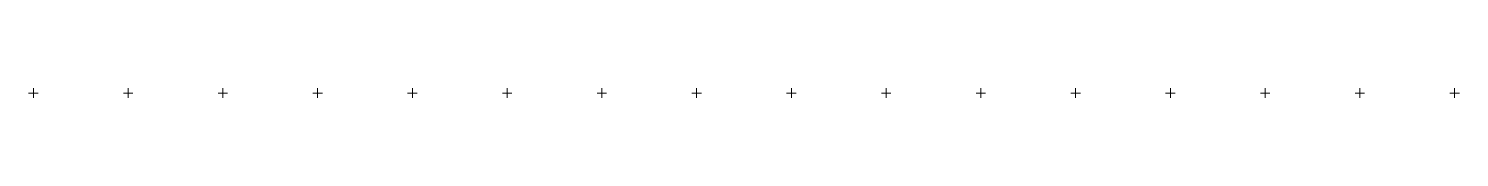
# Model space of a CAD drawing. Header units: metres. Extents: x 7536658 to 7539479, y 5878998 to 5880901.
# Drawn here: x 7536798 to 7537552, y 5879748 to 5879752 of the extents above; entities that cross this region are included whole.
import ezdxf

# ---------------------------------------------------------------- set-up
doc = ezdxf.new("R2010")
doc.units = ezdxf.units.M
doc.linetypes.add('1', pattern=[0])
doc.layers.add('Podzial_sekcyjny_krzyze', color=7, linetype='1', lineweight=18)

msp = doc.modelspace()

# ---------------------------------------------------------------- linework, layer by layer
at = {"layer": 'Podzial_sekcyjny_krzyze'}
for p, q in [((7536800, 5879747.5), (7536800, 5879752.5)), ((7536850, 5879747.5), (7536850, 5879752.5)), ((7536900, 5879747.5), (7536900, 5879752.5)), ((7536950, 5879747.5), (7536950, 5879752.5)), ((7537000, 5879747.5), (7537000, 5879752.5)), ((7537050, 5879747.5), (7537050, 5879752.5)), ((7537100, 5879747.5), (7537100, 5879752.5)), ((7537150, 5879747.5), (7537150, 5879752.5)), ((7537200, 5879747.5), (7537200, 5879752.5)), ((7537250, 5879747.5), (7537250, 5879752.5)), ((7537300, 5879747.5), (7537300, 5879752.5)), ((7537350, 5879747.5), (7537350, 5879752.5)), ((7537400, 5879747.5), (7537400, 5879752.5)), ((7537450, 5879747.5), (7537450, 5879752.5)), ((7537500, 5879747.5), (7537500, 5879752.5)), ((7537550, 5879747.5), (7537550, 5879752.5)), ((7536797.5, 5879750), (7536802.5, 5879750)), ((7536847.5, 5879750), (7536852.5, 5879750)), ((7536897.5, 5879750), (7536902.5, 5879750)), ((7536947.5, 5879750), (7536952.5, 5879750)), ((7536997.5, 5879750), (7537002.5, 5879750)), ((7537047.5, 5879750), (7537052.5, 5879750)), ((7537097.5, 5879750), (7537102.5, 5879750)), ((7537147.5, 5879750), (7537152.5, 5879750)), ((7537197.5, 5879750), (7537202.5, 5879750)), ((7537247.5, 5879750), (7537252.5, 5879750)), ((7537297.5, 5879750), (7537302.5, 5879750)), ((7537347.5, 5879750), (7537352.5, 5879750)), ((7537397.5, 5879750), (7537402.5, 5879750)), ((7537447.5, 5879750), (7537452.5, 5879750)), ((7537497.5, 5879750), (7537502.5, 5879750)), ((7537547.5, 5879750), (7537552.5, 5879750))]:
    msp.add_line(p, q, dxfattribs=at)

doc.saveas('drawing.dxf')
